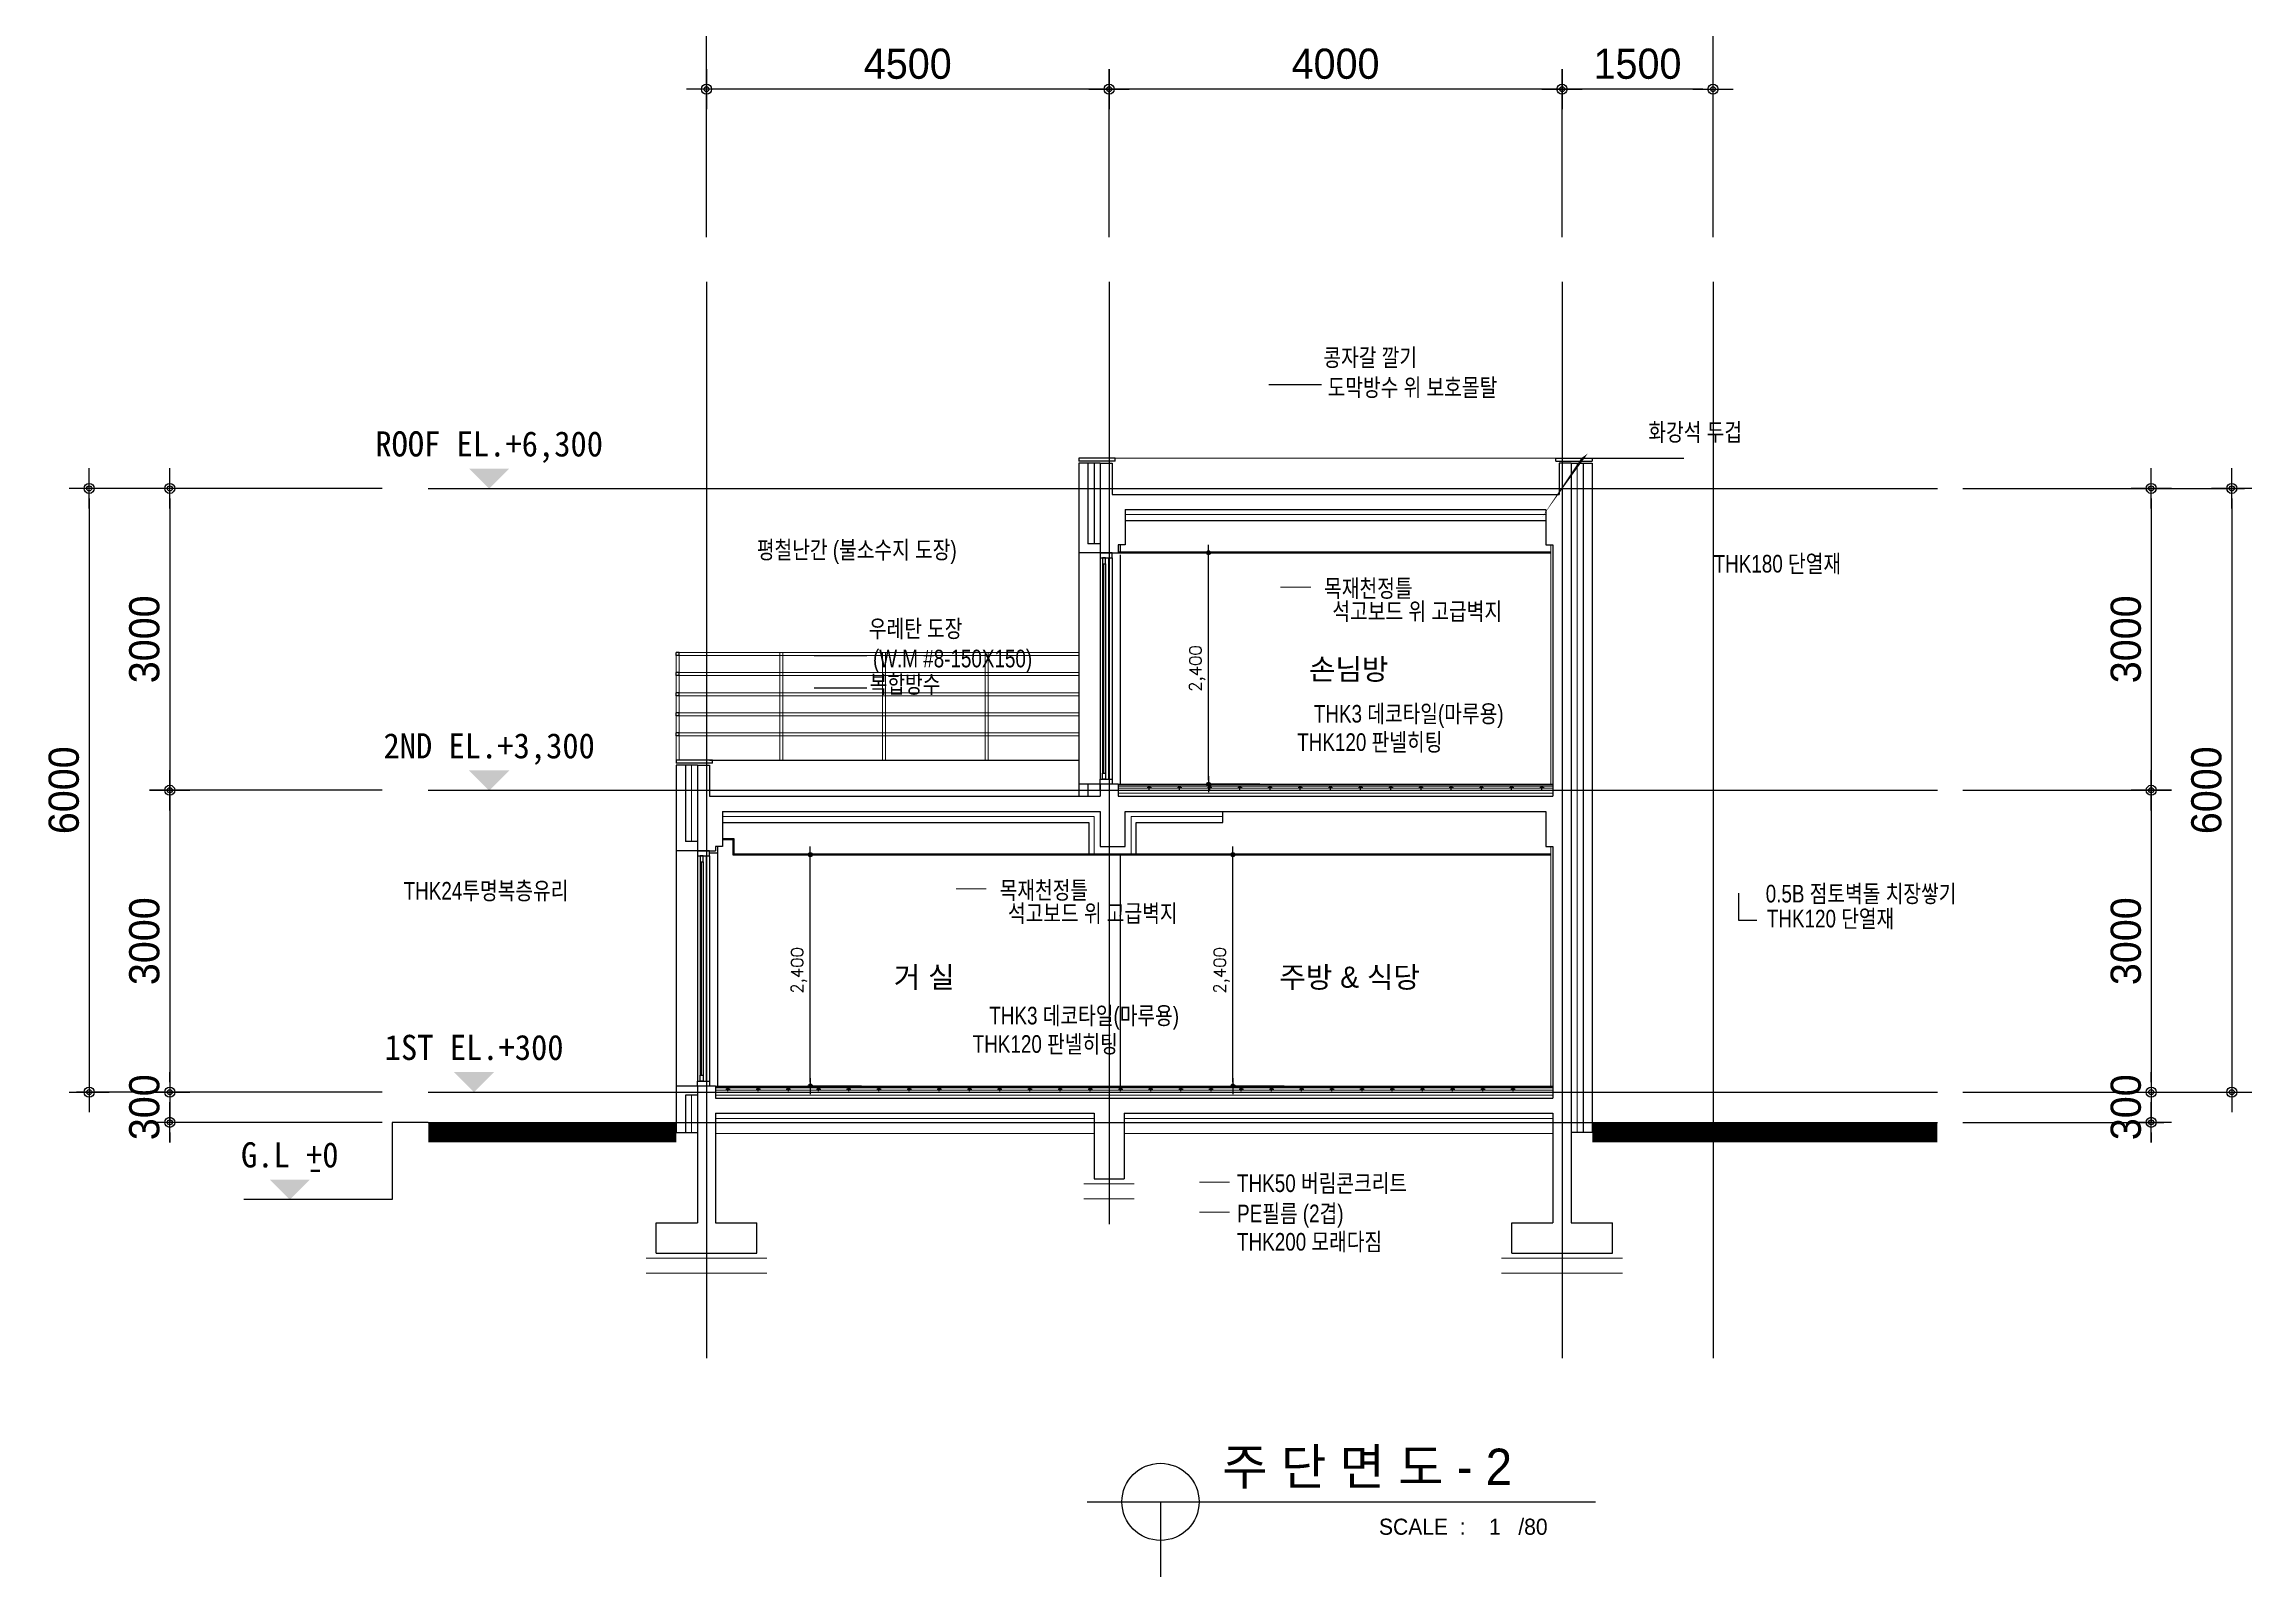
# Model space of a CAD drawing. Header units: millimetres. Extents: x 2237537 to 2823092, y 532110 to 734861.
# Drawn here: x 2398567 to 2420501, y 641881 to 657112 of the extents above; entities that cross this region are included whole.
import ezdxf
from ezdxf.enums import TextEntityAlignment as Align
from ezdxf.lldxf.tags import DXFTag

# ---------------------------------------------------------------- set-up
doc = ezdxf.new("R2010")
doc.units = ezdxf.units.MM
doc.header["$LTSCALE"] = 300
doc.header["$MEASUREMENT"] = 0
doc.layers.get('0').update_dxf_attribs({"lineweight": 0})
for name, color, linetype in [('2', 2, 'Continuous'), ('5HAT', 5, 'Continuous'), ('6', 6, 'Continuous'), ("A'_6ELE", 6, 'Continuous'), ("A'_CWAL", 2, 'Continuous'), ('A-SHT', 9, 'Continuous'), ('BOX-T2', 4, 'Continuous'), ('CEN', 1, 'CEN'), ('DIM', 7, 'Continuous'), ('FORM', 4, 'Continuous'), ('MGT', 6, 'Continuous'), ('RXANNOT', 6, 'Continuous'), ('RXSBTXT', 6, 'Continuous'), ('RXSYMBOL', 7, 'Continuous'), ('win', 4, 'Continuous')]:
    doc.layers.add(name, color=color, linetype=linetype)
for name, color, linetype, lineweight in [('DOOR', 6, 'Continuous', 9), ('hat2', 7, 'Continuous', 0), ('마감', 154, 'Continuous', 9), ('타이틀글자', 7, 'Continuous', 13)]:
    doc.layers.add(name, color=color, linetype=linetype, lineweight=lineweight)
doc.styles.add('box4', font='GulimChe.ttf')
doc.styles.add('HGTXT', font='romans.shx', dxfattribs={"bigfont": 'whgtxt.shx'})
doc.styles.get("Standard").update_dxf_attribs({"font": 'Expo M.ttf'})
doc.styles.add('굴림체', font='GulimChe.ttf')
doc.styles.add('울릉도', font='Expo M.ttf')
doc.styles.add('휴먼세엑스포', font='Dotum.ttf')
tags = doc.linetypes.add('BATTING', pattern='A,0.0001,-0.1,[134,ltypeshp.shx,S=0.1,R=0,X=-0.1,Y=0],-0.2,[134,ltypeshp.shx,S=0.1,R=180,X=0.1,Y=0],-0.1', length=0.4001).pattern_tags.tags
tags[22:23] = [DXFTag(74, 4), DXFTag(75, 0), DXFTag(340, '0'), DXFTag(46, 1.0), DXFTag(50, 0.0), DXFTag(44, 0.0), DXFTag(45, 0.0)]
tags[4:5] = [DXFTag(74, 4), DXFTag(75, 0), DXFTag(340, '0'), DXFTag(46, 1.0), DXFTag(50, 0.0), DXFTag(44, 0.0), DXFTag(45, 0.0)]
tags = doc.linetypes.add('CEN', pattern=[62, 60, -1, 0, -1]).pattern_tags.tags
tags[10:11] = [DXFTag(74, 4), DXFTag(75, 0), DXFTag(340, '0'), DXFTag(46, 1.0), DXFTag(50, 0.0), DXFTag(44, 0.0), DXFTag(45, 0.0)]
tags[8:9] = [DXFTag(74, 4), DXFTag(75, 0), DXFTag(340, '0'), DXFTag(46, 1.0), DXFTag(50, 0.0), DXFTag(44, 0.0), DXFTag(45, 0.0)]
tags[6:7] = [DXFTag(74, 4), DXFTag(75, 0), DXFTag(340, '0'), DXFTag(46, 1.0), DXFTag(50, 0.0), DXFTag(44, 0.0), DXFTag(45, 0.0)]
tags[4:5] = [DXFTag(74, 4), DXFTag(75, 0), DXFTag(340, '0'), DXFTag(46, 1.0), DXFTag(50, 0.0), DXFTag(44, 0.0), DXFTag(45, 0.0)]
tags = doc.linetypes.add('HIDDEN2', pattern=[4.7625, 3.175, -1.5875]).pattern_tags.tags
tags[6:7] = [DXFTag(74, 4), DXFTag(75, 0), DXFTag(340, '0'), DXFTag(46, 1.0), DXFTag(50, 0.0), DXFTag(44, 0.0), DXFTag(45, 0.0)]
tags[4:5] = [DXFTag(74, 4), DXFTag(75, 0), DXFTag(340, '0'), DXFTag(46, 1.0), DXFTag(50, 0.0), DXFTag(44, 0.0), DXFTag(45, 0.0)]
doc.dimstyles.new('archidata', dxfattribs={"dimscale": 50, "dimtxt": 3, "dimasz": 1, "dimexe": 2, "dimexo": 5, "dimgap": 1, "dimtad": 1, "dimdec": 0, "dimdsep": 46, "dimlunit": 6, "dimtxsty": 'HGTXT', "dimblk": 'DOT', "dimcen": 0, "dimclrd": 1, "dimclre": 1, "dimadec": 0, "dimazin": 0, "dimtfac": 1, "dimtdec": 0, "dimtix": 1, "dimtofl": 0, "dimtmove": 2, "dimatfit": 3, "dimldrblk": 'DOT', "dimfxl": 1, "dimtolj": 1, "dimtzin": 0, "dimarcsym": 0})
doc.dimstyles.new('CPDIM1', dxfattribs={"dimtxt": 3, "dimasz": 1, "dimexe": 1.25, "dimexo": 1, "dimgap": 1, "dimtad": 1, "dimdec": 0, "dimzin": 1, "dimdsep": 46, "dimtxsty": '휴먼세엑스포', "dimblk1": 'Z_DOT', "dimblk2": 'Z_DOT', "dimsah": 1, "dimcen": 2.5, "dimadec": 0, "dimazin": 0, "dimtfac": 1, "dimtdec": 0, "dimtix": 1, "dimtmove": 2, "dimatfit": 3, "dimldrblk": 'Z_DOT', "dimfxl": 1, "dimtolj": 1, "dimtzin": 1, "dimarcsym": 0})

msp = doc.modelspace()

# ---------------------------------------------------------------- texts
at = {"layer": '2', "style": '휴먼세엑스포'}
for s, height, p in [('주 단 면 도 - 2', 360, (2410270.7, 642975.4)), ('SCALE  :    1   /80', 160, (2411828.3, 642379.4))]:
    msp.add_text(s, height=height, dxfattribs=at).set_placement(p, align=Align.MIDDLE_LEFT)
at = {"layer": 'RXANNOT', "color": 7, "width": 0.8}
for s, p in [('콩자갈 깔기', (2411276.4, 653911.3)), ('도막방수 위 보호몰탈', (2411317.9, 653613.4)), ('화강석 두겁', (2414505, 653169)), ('평철난간 (불소수지 도장)', (2405647.5, 651999.8)), ('THK180 단열재', (2415153.5, 651861.8)), ('목재천정틀', (2411283.6, 651617.4)), ('석고보드 위 고급벽지', (2411366, 651388.3)), ('우레탄 도장', (2406759.7, 651217.3)), ('(W.M #8-150X150)', (2406801.1, 650919.4)), ('복합방수', (2406768.6, 650663.8)), ('THK3 데코타일(마루용)', (2411181.2, 650371)), ('THK120 판넬히팅', (2411016.2, 650088.9)), ('THK24투명복층유리', (2402138, 648611.7)), ('목재천정틀', (2408059.6, 648617.4)), ('0.5B 점토벽돌 치장쌓기', (2415670.8, 648583)), ('석고보드 위 고급벽지', (2408142, 648388.3)), ('THK120 단열재', (2415681.9, 648334.9)), ('THK3 데코타일(마루용)', (2407957.2, 647371)), ('THK120 판넬히팅', (2407792.2, 647088.9)), ('THK50 버림콘크리트', (2410418.5, 645705.5)), ('PE필름 (2겹)', (2410418.5, 645405.1)), ('THK200 모래다짐', (2410418.5, 645123.6))]:
    msp.add_text(s, height=175, dxfattribs=at).set_placement(p)
at = {"layer": 'RXSBTXT', "style": '굴림체'}
for s, p in [('ROOF EL.+6,300', (2402987.9, 653015, 0)), ('2ND EL.+3,300', (2402987.9, 650015, 0)), ('1ST EL.+300', (2402838.6, 647017.7, 0)), ('G.L +0', (2401006.9, 645949.8, 0)), ('-', (2401260.9, 645820.8, 0))]:
    msp.add_text(s, height=250, dxfattribs=at).set_placement(p, align=Align.CENTER)
at = {"layer": '타이틀글자', "style": '울릉도'}
for s, p in [('손님방', (2411132.1, 650795.8)), ('거 실', (2407007.1, 647735.8)), ('주방 & 식당', (2410838.1, 647735.8))]:
    msp.add_text(s, height=210, dxfattribs=at).set_placement(p)

# ---------------------------------------------------------------- blocks, each defined once
blk = doc.blocks.new('Z_DOT')
at = {"layer": 'DIM', "color": 7}
for p, q in [((-2, 0), (2, 0)), ((0, -2), (0, 2))]:
    blk.add_line(p, q, dxfattribs=at)
for radius in [0.5, 0.25]:
    blk.add_circle((0, 0), radius, dxfattribs=at)
blk = doc.blocks.new('*D119')
at = {"layer": 'DEFPOINTS', "color": 0}
for p in [(2406178, 649058), (2406807, 649058), (2406807, 646758)]:
    blk.add_point(p, dxfattribs=at)
at = {"layer": 'DIM', "color": 1, "lineweight": -2}
for p, q in [((2406687, 649058), (2406178, 649058)), ((2406178, 646798), (2406178, 649018)), ((2406687, 646758), (2406178, 646758))]:
    blk.add_line(p, q, dxfattribs=at)
at = {"layer": 'DIM', "color": 1, "lineweight": -2, "xscale": 40, "yscale": 40, "zscale": 40}
for p, rotation in [((2406178, 649058), 90), ((2406178, 646758), 270)]:
    blk.add_blockref('Z_DOT', p, dxfattribs=dict(at, rotation=rotation))
at = {"layer": 'DIM', "insert": (2406066, 647908), "char_height": 120, "attachment_point": 5, "rotation": 90, "style": 'HGTXT'}
blk.add_mtext('\\A1;2,400', dxfattribs=at)
blk = doc.blocks.new('_Dot')
at = {"color": 0, "linetype": 'ByBlock', "lineweight": -2}
blk.add_line((-0.5, 0), (-1, 0), dxfattribs=at)
at = {"color": 0, "linetype": 'ByBlock', "const_width": 0.5}
blk.add_lwpolyline([(-0.25, 0, 1), (0.25, 0, 1)], format="xyb", close=True, dxfattribs=at)
blk = doc.blocks.new('*D120')
at = {"layer": 'DEFPOINTS', "color": 0}
for p in [(2402024, 652698), (2399814, 649698), (2402024, 649698)]:
    blk.add_point(p, dxfattribs=at)
at = {"layer": 'DIM', "color": 0, "lineweight": -2}
for p, q in [((2401924, 652698), (2399689, 652698)), ((2399814, 652598), (2399814, 649798)), ((2401924, 649698), (2399689, 649698))]:
    blk.add_line(p, q, dxfattribs=at)
at = {"layer": 'DIM', "color": 0, "lineweight": -2, "xscale": 100, "yscale": 100, "zscale": 100}
for p, rotation in [((2399814, 652698), 90), ((2399814, 649698), 270)]:
    blk.add_blockref('Z_DOT', p, dxfattribs=dict(at, rotation=rotation))
at = {"layer": 'DIM', "color": 0, "insert": (2399563, 651198), "char_height": 300, "attachment_point": 5, "rotation": 90, "style": '휴먼세엑스포'}
blk.add_mtext('\\A1;3000', dxfattribs=at)
blk = doc.blocks.new('*D121')
at = {"layer": 'DEFPOINTS', "color": 0}
for p in [(2402024, 652698), (2399014, 646698), (2402024, 646698)]:
    blk.add_point(p, dxfattribs=at)
at = {"layer": 'DIM', "color": 0, "lineweight": -2}
for p, q in [((2401924, 652698), (2398889, 652698)), ((2399014, 652598), (2399014, 646798)), ((2401924, 646698), (2398889, 646698))]:
    blk.add_line(p, q, dxfattribs=at)
at = {"layer": 'DIM', "color": 0, "lineweight": -2, "xscale": 100, "yscale": 100, "zscale": 100}
for p, rotation in [((2399014, 652698), 90), ((2399014, 646698), 270)]:
    blk.add_blockref('Z_DOT', p, dxfattribs=dict(at, rotation=rotation))
at = {"layer": 'DIM', "color": 0, "insert": (2398763, 649698), "char_height": 300, "attachment_point": 5, "rotation": 90, "style": '휴먼세엑스포'}
blk.add_mtext('\\A1;6000', dxfattribs=at)
blk = doc.blocks.new('*D122')
at = {"layer": 'DEFPOINTS', "color": 0}
for p in [(2402024, 649698), (2399814, 646698), (2402024, 646698)]:
    blk.add_point(p, dxfattribs=at)
at = {"layer": 'DIM', "color": 0, "lineweight": -2}
for p, q in [((2401924, 649698), (2399689, 649698)), ((2399814, 649598), (2399814, 646798)), ((2401924, 646698), (2399689, 646698))]:
    blk.add_line(p, q, dxfattribs=at)
at = {"layer": 'DIM', "color": 0, "lineweight": -2, "xscale": 100, "yscale": 100, "zscale": 100}
for p, rotation in [((2399814, 649698), 90), ((2399814, 646698), 270)]:
    blk.add_blockref('Z_DOT', p, dxfattribs=dict(at, rotation=rotation))
at = {"layer": 'DIM', "color": 0, "insert": (2399563, 648198), "char_height": 300, "attachment_point": 5, "rotation": 90, "style": '휴먼세엑스포'}
blk.add_mtext('\\A1;3000', dxfattribs=at)
blk = doc.blocks.new('*D123')
at = {"layer": 'DEFPOINTS', "color": 0}
for p in [(2402024, 646698), (2399814, 646398), (2402024, 646398)]:
    blk.add_point(p, dxfattribs=at)
at = {"layer": 'DIM', "color": 0, "lineweight": -2}
for p, q in [((2399814, 646798), (2399814, 646898)), ((2401924, 646698), (2399689, 646698)), ((2399814, 646698), (2399814, 646398)), ((2401924, 646398), (2399689, 646398)), ((2399814, 646298), (2399814, 646198))]:
    blk.add_line(p, q, dxfattribs=at)
at = {"layer": 'DIM', "color": 0, "lineweight": -2, "xscale": 100, "yscale": 100, "zscale": 100}
for p, rotation in [((2399814, 646698), 270), ((2399814, 646398), 90)]:
    blk.add_blockref('Z_DOT', p, dxfattribs=dict(at, rotation=rotation))
at = {"layer": 'DIM', "color": 0, "insert": (2399563, 646548), "char_height": 300, "attachment_point": 5, "rotation": 90, "style": '휴먼세엑스포'}
blk.add_mtext('\\A1;300', dxfattribs=at)
blk = doc.blocks.new('*D125')
at = {"layer": 'DEFPOINTS', "color": 0}
for p in [(2409147, 656665), (2409147, 655094), (2413647, 655094)]:
    blk.add_point(p, dxfattribs=at)
at = {"layer": 'DIM', "color": 0, "lineweight": -2}
for p, q in [((2409147, 655194), (2409147, 656790)), ((2413647, 655194), (2413647, 656790)), ((2413547, 656665), (2409247, 656665))]:
    blk.add_line(p, q, dxfattribs=at)
at = {"layer": 'DIM', "color": 0, "lineweight": -2, "xscale": 100, "yscale": 100, "zscale": 100, "rotation": 180}
blk.add_blockref('Z_DOT', (2409147, 656665), dxfattribs=at)
at = {"layer": 'DIM', "color": 0, "lineweight": -2, "xscale": 100, "yscale": 100, "zscale": 100}
blk.add_blockref('Z_DOT', (2413647, 656665), dxfattribs=at)
at = {"layer": 'DIM', "color": 0, "insert": (2411397, 656916), "char_height": 300, "attachment_point": 5, "style": '휴먼세엑스포'}
blk.add_mtext('\\A1;4000', dxfattribs=at)
blk = doc.blocks.new('*D126')
at = {"layer": 'DEFPOINTS', "color": 0}
for p in [(2405147, 656665), (2405147, 655094), (2409147, 655094)]:
    blk.add_point(p, dxfattribs=at)
at = {"layer": 'DIM', "color": 0, "lineweight": -2}
for p, q in [((2405147, 655194), (2405147, 656790)), ((2409147, 655194), (2409147, 656790)), ((2409047, 656665), (2405247, 656665))]:
    blk.add_line(p, q, dxfattribs=at)
at = {"layer": 'DIM', "color": 0, "lineweight": -2, "xscale": 100, "yscale": 100, "zscale": 100, "rotation": 180}
blk.add_blockref('Z_DOT', (2405147, 656665), dxfattribs=at)
at = {"layer": 'DIM', "color": 0, "lineweight": -2, "xscale": 100, "yscale": 100, "zscale": 100}
blk.add_blockref('Z_DOT', (2409147, 656665), dxfattribs=at)
at = {"layer": 'DIM', "color": 0, "insert": (2407147, 656916), "char_height": 300, "attachment_point": 5, "style": '휴먼세엑스포'}
blk.add_mtext('\\A1;4500', dxfattribs=at)
blk = doc.blocks.new('*D127')
at = {"layer": 'DEFPOINTS', "color": 0}
for p in [(2413647, 656665), (2413647, 655094), (2415147, 655094)]:
    blk.add_point(p, dxfattribs=at)
at = {"layer": 'DIM', "color": 0, "lineweight": -2}
for p, q in [((2413647, 655194), (2413647, 656790)), ((2415147, 655194), (2415147, 656790)), ((2415047, 656665), (2413747, 656665))]:
    blk.add_line(p, q, dxfattribs=at)
at = {"layer": 'DIM', "color": 0, "lineweight": -2, "xscale": 100, "yscale": 100, "zscale": 100, "rotation": 180}
blk.add_blockref('Z_DOT', (2413647, 656665), dxfattribs=at)
at = {"layer": 'DIM', "color": 0, "lineweight": -2, "xscale": 100, "yscale": 100, "zscale": 100}
blk.add_blockref('Z_DOT', (2415147, 656665), dxfattribs=at)
at = {"layer": 'DIM', "color": 0, "insert": (2414397, 656916), "char_height": 300, "attachment_point": 5, "style": '휴먼세엑스포'}
blk.add_mtext('\\A1;1500', dxfattribs=at)
blk = doc.blocks.new('*D128')
at = {"layer": 'DEFPOINTS', "color": 0}
for p in [(2417530, 652698), (2417530, 649698), (2419501, 649698)]:
    blk.add_point(p, dxfattribs=at)
at = {"layer": 'DIM', "color": 0, "lineweight": -2}
for p, q in [((2417630, 652698), (2419626, 652698)), ((2419501, 652598), (2419501, 649798)), ((2417630, 649698), (2419626, 649698))]:
    blk.add_line(p, q, dxfattribs=at)
at = {"layer": 'DIM', "color": 0, "lineweight": -2, "xscale": 100, "yscale": 100, "zscale": 100}
for p, rotation in [((2419501, 652698), 90), ((2419501, 649698), 270)]:
    blk.add_blockref('Z_DOT', p, dxfattribs=dict(at, rotation=rotation))
at = {"layer": 'DIM', "color": 0, "insert": (2419250, 651198), "char_height": 300, "attachment_point": 5, "rotation": 90, "style": '휴먼세엑스포'}
blk.add_mtext('\\A1;3000', dxfattribs=at)
blk = doc.blocks.new('*D129')
at = {"layer": 'DEFPOINTS', "color": 0}
for p in [(2417530, 652698), (2417530, 646698), (2420301, 646698)]:
    blk.add_point(p, dxfattribs=at)
at = {"layer": 'DIM', "color": 0, "lineweight": -2}
for p, q in [((2417630, 652698), (2420426, 652698)), ((2420301, 652598), (2420301, 646798)), ((2417630, 646698), (2420426, 646698))]:
    blk.add_line(p, q, dxfattribs=at)
at = {"layer": 'DIM', "color": 0, "lineweight": -2, "xscale": 100, "yscale": 100, "zscale": 100}
for p, rotation in [((2420301, 652698), 90), ((2420301, 646698), 270)]:
    blk.add_blockref('Z_DOT', p, dxfattribs=dict(at, rotation=rotation))
at = {"layer": 'DIM', "color": 0, "insert": (2420050, 649698), "char_height": 300, "attachment_point": 5, "rotation": 90, "style": '휴먼세엑스포'}
blk.add_mtext('\\A1;6000', dxfattribs=at)
blk = doc.blocks.new('*D130')
at = {"layer": 'DEFPOINTS', "color": 0}
for p in [(2417530, 649698), (2417530, 646698), (2419501, 646698)]:
    blk.add_point(p, dxfattribs=at)
at = {"layer": 'DIM', "color": 0, "lineweight": -2}
for p, q in [((2417630, 649698), (2419626, 649698)), ((2419501, 649598), (2419501, 646798)), ((2417630, 646698), (2419626, 646698))]:
    blk.add_line(p, q, dxfattribs=at)
at = {"layer": 'DIM', "color": 0, "lineweight": -2, "xscale": 100, "yscale": 100, "zscale": 100}
for p, rotation in [((2419501, 649698), 90), ((2419501, 646698), 270)]:
    blk.add_blockref('Z_DOT', p, dxfattribs=dict(at, rotation=rotation))
at = {"layer": 'DIM', "color": 0, "insert": (2419250, 648198), "char_height": 300, "attachment_point": 5, "rotation": 90, "style": '휴먼세엑스포'}
blk.add_mtext('\\A1;3000', dxfattribs=at)
blk = doc.blocks.new('*D131')
at = {"layer": 'DEFPOINTS', "color": 0}
for p in [(2417530, 646698), (2417530, 646398), (2419501, 646398)]:
    blk.add_point(p, dxfattribs=at)
at = {"layer": 'DIM', "color": 0, "lineweight": -2}
for p, q in [((2419501, 646798), (2419501, 646898)), ((2417630, 646698), (2419626, 646698)), ((2419501, 646698), (2419501, 646398)), ((2417630, 646398), (2419626, 646398)), ((2419501, 646298), (2419501, 646198))]:
    blk.add_line(p, q, dxfattribs=at)
at = {"layer": 'DIM', "color": 0, "lineweight": -2, "xscale": 100, "yscale": 100, "zscale": 100}
for p, rotation in [((2419501, 646698), 270), ((2419501, 646398), 90)]:
    blk.add_blockref('Z_DOT', p, dxfattribs=dict(at, rotation=rotation))
at = {"layer": 'DIM', "color": 0, "insert": (2419250, 646548), "char_height": 300, "attachment_point": 5, "rotation": 90, "style": '휴먼세엑스포'}
blk.add_mtext('\\A1;300', dxfattribs=at)
blk = doc.blocks.new('*D132')
at = {"layer": 'DEFPOINTS', "color": 0}
for p in [(2410377, 649058), (2411006, 649058), (2411006, 646758)]:
    blk.add_point(p, dxfattribs=at)
at = {"layer": 'DIM', "color": 1, "lineweight": -2}
for p, q in [((2410886, 649058), (2410377, 649058)), ((2410377, 646798), (2410377, 649018)), ((2410886, 646758), (2410377, 646758))]:
    blk.add_line(p, q, dxfattribs=at)
at = {"layer": 'DIM', "color": 1, "lineweight": -2, "xscale": 40, "yscale": 40, "zscale": 40}
for p, rotation in [((2410377, 649058), 90), ((2410377, 646758), 270)]:
    blk.add_blockref('Z_DOT', p, dxfattribs=dict(at, rotation=rotation))
at = {"layer": 'DIM', "insert": (2410265, 647908), "char_height": 120, "attachment_point": 5, "rotation": 90, "style": 'HGTXT'}
blk.add_mtext('\\A1;2,400', dxfattribs=at)
blk = doc.blocks.new('*D133')
at = {"layer": 'DEFPOINTS', "color": 0}
for p in [(2410135, 652058), (2410764, 652058), (2410764, 649758)]:
    blk.add_point(p, dxfattribs=at)
at = {"layer": 'DIM', "color": 1, "lineweight": -2}
for p, q in [((2410644, 652058), (2410135, 652058)), ((2410135, 649798), (2410135, 652018)), ((2410644, 649758), (2410135, 649758))]:
    blk.add_line(p, q, dxfattribs=at)
at = {"layer": 'DIM', "color": 1, "lineweight": -2, "xscale": 40, "yscale": 40, "zscale": 40}
for p, rotation in [((2410135, 652058), 90), ((2410135, 649758), 270)]:
    blk.add_blockref('Z_DOT', p, dxfattribs=dict(at, rotation=rotation))
at = {"layer": 'DIM', "insert": (2410023, 650908), "char_height": 120, "attachment_point": 5, "rotation": 90, "style": 'HGTXT'}
blk.add_mtext('\\A1;2,400', dxfattribs=at)
blk = doc.blocks.new('*D124')
at = {"layer": 'DEFPOINTS', "color": 0}
for p in [(2405147, 657465), (2405147, 655094), (2415147, 655094)]:
    blk.add_point(p, dxfattribs=at)
at = {"layer": 'DIM', "color": 0, "lineweight": -2}
for p, q in [((2405147, 655194), (2405147, 657590)), ((2415147, 655194), (2415147, 657590)), ((2415047, 657465), (2405247, 657465))]:
    blk.add_line(p, q, dxfattribs=at)
at = {"layer": 'DIM', "color": 0, "lineweight": -2, "xscale": 100, "yscale": 100, "zscale": 100, "rotation": 180}
blk.add_blockref('Z_DOT', (2405147, 657465), dxfattribs=at)
at = {"layer": 'DIM', "color": 0, "lineweight": -2, "xscale": 100, "yscale": 100, "zscale": 100}
blk.add_blockref('Z_DOT', (2415147, 657465), dxfattribs=at)
at = {"layer": 'DIM', "color": 0, "insert": (2410147, 657716), "char_height": 300, "attachment_point": 5, "style": '휴먼세엑스포'}
blk.add_mtext('\\A1;10000', dxfattribs=at)
blk = doc.blocks.new('FORM')
for p, q in [((156736, 34982), (156736, 34282)), ((157563, 34982), (157563, 34282)), ((157883, 34982), (157883, 34282)), ((157563, 34632), (159038, 34632)), ((155038, 34282), (159038, 34282)), ((156736, 33582), (156736, 30482)), ((155038, 32582), (159038, 32582)), ((155038, 31882), (159038, 31882)), ((155038, 31182), (159038, 31182))]:
    blk.add_line(p, q)
for points in [[(156063, 42115), (156063, 41140)], [(155561, 41874), (155320, 41473), (155801, 41473), (155561, 41874)], [(156063, 41627), (159038, 41627)], [(157039, 41627), (157039, 41140)], [(158014, 41627), (158014, 41140)], [(155038, 41140), (159038, 41140)], [(155038, 41140), (159038, 41140)], [(156063, 41286), (159038, 41286)], [(156063, 41140), (156063, 40164)], [(155561, 40899), (155320, 40497), (155801, 40497), (155561, 40899)], [(156063, 40652), (159038, 40652)], [(157039, 40652), (157039, 40164)], [(158014, 40652), (158014, 40164)], [(156063, 40311), (159038, 40311)], [(155038, 40164), (159038, 40164)], [(155038, 40164), (159038, 40164)], [(156063, 40164), (156063, 39189)], [(155561, 39924), (155320, 39522), (155801, 39522), (155561, 39924)], [(156063, 39677), (159038, 39677)], [(157039, 39677), (157039, 39189)], [(158014, 39677), (158014, 39189)], [(156063, 39335), (159038, 39335)], [(155038, 39189), (159038, 39189)], [(155038, 39189), (159038, 39189)], [(155561, 38948), (155320, 38547), (155801, 38547), (155561, 38948)], [(156063, 39189), (156063, 38214)], [(156063, 38702), (159038, 38702)], [(157039, 38702), (157039, 38214)], [(158014, 38702), (158014, 38214)], [(155038, 38214), (159038, 38214)], [(155038, 38214), (159038, 38214)], [(156063, 38360), (159038, 38360)], [(156063, 38214), (156063, 37239)], [(155561, 37973), (155320, 37571), (155801, 37571), (155561, 37973)], [(156063, 37726), (159038, 37726)], [(157039, 37726), (157039, 37239)], [(158014, 37726), (158014, 37239)], [(156063, 37385), (159038, 37385)], [(155038, 37239), (159038, 37239)], [(155038, 37239), (159038, 37239)], [(156063, 37239), (156063, 36213)], [(155561, 36998), (155320, 36596), (155801, 36596), (155561, 36998)], [(156063, 36751), (159038, 36751)], [(157039, 36751), (157039, 36213)], [(158014, 36751), (158014, 36213)], [(156063, 36410), (159038, 36410)], [(155038, 29140), (159038, 29140)]]:
    blk.add_lwpolyline(points)
at = {"layer": 'A-SHT'}
blk.add_lwpolyline([(157038, 42115), (159038, 42115)], dxfattribs=at)
at = {"layer": 'FORM', "flags": 128}
blk.add_lwpolyline([(162564, 26543), (159542, 26543), (159542, 23521), (162564, 23521), (162564, 58478), (159542, 58478), (159542, 55456), (162564, 55456), (162564, 58478), (115719, 58478), (115719, 55456), (118742, 55456), (118742, 58478), (115719, 58478), (115719, 23521), (118742, 23521), (118742, 26543), (115719, 26543), (115719, 23521), (162564, 23521)], dxfattribs=at)
at = {"layer": 'FORM', "const_width": 37.8}
blk.add_lwpolyline([(120245, 27347), (120245, 54452), (159038, 54452), (159038, 27347)], close=True, dxfattribs=at)
at = {"layer": 'FORM'}
for points, const_width in [([(159038, 50952), (155038, 50952)], 37.5), ([(159038, 48952), (155038, 48952)], 37.5), ([(155038, 42115), (159038, 42115)], 37.5), ([(155038, 36213), (159038, 36213)], 37.5), ([(155038, 34982), (159038, 34982)], 37.5), ([(155038, 33582), (159038, 33582)], 37.1), ([(155038, 30482), (159038, 30482)], 37.1), ([(155038, 28225), (159038, 28225)], 37.5)]:
    blk.add_lwpolyline(points, dxfattribs=dict(at, const_width=const_width))
at = {"layer": 'BOX-T2', "style": 'box4'}
for s, height, p in [('PROJECT TITLE.', 146.29, (155914, 50649)), ('NOTE.', 146.3, (155454, 48625))]:
    blk.add_text(s, height=height, dxfattribs=at).set_placement(p, align=Align.CENTER)
for s, height, p in [('수정내용', 110.6, (156172, 41937)), ('수정번호', 110.6, (155301, 41303)), ('설계', 110.6, (156098, 41472)), ('검토', 110.6, (157097, 41464)), ('승인', 110.6, (158054, 41468)), ('20   .   .   .', 82.9, (156163, 41171)), ('20   .   .   .', 82.9, (157138, 41171)), ('20   .   .   .', 82.9, (158114, 41171)), ('수정내용', 110.6, (156172, 40962)), ('설계', 110.6, (156098, 40496)), ('검토', 110.6, (157097, 40488)), ('승인', 110.6, (158054, 40493)), ('수정번호', 110.6, (155301, 40328)), ('20   .   .   .', 82.9, (156163, 40195)), ('수정내용', 110.6, (156172, 39986)), ('20   .   .   .', 82.9, (157138, 40195)), ('20   .   .   .', 82.9, (158114, 40195)), ('설계', 110.6, (156098, 39521)), ('검토', 110.6, (157097, 39513)), ('승인', 110.6, (158054, 39518)), ('수정번호', 110.6, (155301, 39353)), ('20   .   .   .', 82.9, (156163, 39220)), ('20   .   .   .', 82.9, (157138, 39220)), ('20   .   .   .', 82.9, (158114, 39220)), ('수정내용', 110.6, (156172, 39011)), ('설계', 110.6, (156098, 38546)), ('검토', 110.6, (157097, 38538)), ('승인', 110.6, (158054, 38542)), ('수정번호', 110.6, (155301, 38377)), ('20   .   .   .', 82.9, (156163, 38245)), ('수정내용', 110.6, (156172, 38036)), ('20   .   .   .', 82.9, (157138, 38245)), ('20   .   .   .', 82.9, (158114, 38245)), ('설계', 110.6, (156098, 37571)), ('검토', 110.6, (157097, 37563)), ('승인', 110.6, (158054, 37567)), ('수정번호', 110.6, (155301, 37402)), ('20   .   .   .', 82.9, (156163, 37270)), ('20   .   .   .', 82.9, (157138, 37270)), ('20   .   .   .', 82.9, (158114, 37270)), ('수정내용', 110.6, (156172, 37061)), ('수정번호', 110.6, (155301, 36427)), ('설계', 110.6, (156098, 36595)), ('검토', 110.6, (157097, 36587)), ('승인', 110.6, (158054, 36592)), ('20   .   .   .', 82.9, (156163, 36294)), ('20   .   .   .', 82.9, (157138, 36294)), ('20   .   .   .', 82.9, (158114, 36294)), ('DRAWING TITLE', 110.59, (155127, 35989)), ('(도면명)', 110.6, (155127, 35843)), ('DATE', 110.6, (155199, 34781)), ('SCALE', 110.6, (156759, 34781)), ('A1', 110.6, (157637, 34746)), ('A3', 110.6, (157637, 34402)), ('FILE NAME', 110.6, (155199, 34081)), ('APPROVED BY', 110.59, (155199, 33260)), ('(승인)', 110.6, (155199, 33060)), ('SUBMITTED BY', 110.59, (155199, 32291)), ('(심사)', 110.6, (155199, 32091)), ('CHECKED BY', 110.6, (155199, 31591)), ('(검토)', 110.6, (155199, 31391)), ('DRAWN BY', 110.6, (155199, 30891)), ('(작성)', 110.6, (155199, 30691)), ('도면번호', 138.3, (155310, 28000))]:
    blk.add_text(s, height=height, dxfattribs=at).set_placement(p)

# ---------------------------------------------------------------- dimensions: what is measured, and where the dimension line sits
at = {"layer": 'DIM'}
for base, p2, picture, middle in [((2405147.1, 657465.4), (2405147.1, 655094.5), '*D124', (2410147.1, 657715.6)), ((2413647.1, 656665.4), (2413647.1, 655094.5), '*D127', (2414397.1, 656915.6))]:
    dim = msp.add_linear_dim(base=base, p1=(2415147.1, 655094.5), p2=p2, dimstyle='CPDIM1', override={"dimscale": 100}, dxfattribs=at)
    dim.commit()
    dim.dimension.update_dxf_attribs({"geometry": picture, "text_midpoint": middle})
for base, p1, p2, text, picture, middle in [((2405147.1, 656665.4), (2409147.1, 655094.5), (2405147.1, 655094.5), '4500', '*D126', (2407147.1, 656915.6)), ((2409147.1, 656665.4), (2413647.1, 655094.5), (2409147.1, 655094.5), '4000', '*D125', (2411397.1, 656915.6))]:
    dim = msp.add_linear_dim(base=base, p1=p1, p2=p2, text=text, dimstyle='CPDIM1', override={"dimscale": 100}, dxfattribs=at)
    dim.commit()
    dim.dimension.update_dxf_attribs({"geometry": picture, "text_midpoint": middle})
for base, p1, p2, picture, middle in [((2399013.6, 646697.7), (2402023.6, 652697.7), (2402023.6, 646697.7), '*D121', (2398763.4, 649697.7)), ((2399813.6, 649697.7), (2402023.6, 652697.7), (2402023.6, 649697.7), '*D120', (2399563.4, 651197.7)), ((2419500.5, 649697.7), (2417530.5, 652697.7), (2417530.5, 649697.7), '*D128', (2419250.3, 651197.7)), ((2420300.5, 646697.7), (2417530.5, 652697.7), (2417530.5, 646697.7), '*D129', (2420050.3, 649697.7)), ((2399813.6, 646697.7), (2402023.6, 649697.7), (2402023.6, 646697.7), '*D122', (2399563.4, 648197.7)), ((2419500.5, 646697.7), (2417530.5, 649697.7), (2417530.5, 646697.7), '*D130', (2419250.3, 648197.7)), ((2399813.6, 646397.7), (2402023.6, 646697.7), (2402023.6, 646397.7), '*D123', (2399563.4, 646547.7)), ((2419500.5, 646397.7), (2417530.5, 646697.7), (2417530.5, 646397.7), '*D131', (2419250.3, 646547.7))]:
    dim = msp.add_linear_dim(base=base, p1=p1, p2=p2, angle=90, dimstyle='CPDIM1', override={"dimscale": 100}, dxfattribs=at)
    dim.commit()
    dim.dimension.update_dxf_attribs({"geometry": picture, "text_midpoint": middle})
for base, p1, p2, picture, middle in [((2410134.7, 652057.7), (2410764.3, 649757.7), (2410764.3, 652057.7), '*D133', (2410023.3, 650907.7)), ((2406177.7, 649057.7), (2406807.3, 646757.7), (2406807.3, 649057.7), '*D119', (2406066.3, 647907.7)), ((2410376.7, 649057.7), (2411006.3, 646757.7), (2411006.3, 649057.7), '*D132', (2410265.3, 647907.7))]:
    dim = msp.add_linear_dim(base=base, p1=p1, p2=p2, angle=90, text='2,400', dimstyle='archidata', override={"dimscale": 40, "dimexe": 0, "dimexo": 3, "dimblk1": 'Z_DOT', "dimblk2": 'Z_DOT', "dimsah": 1, "dimclrt": 256, "dimtofl": 1}, dxfattribs=at)
    dim.commit()
    dim.dimension.update_dxf_attribs({"geometry": picture, "text_midpoint": middle})

# ---------------------------------------------------------------- linework, layer by layer
at = {"ltscale": 10000}
for p, q in [((2411150.6, 651716.8), (2410851.1, 651716.8)), ((2407926.6, 648716.8), (2407627.1, 648716.8)), ((2410344.6, 645805), (2410045.1, 645805)), ((2410344.6, 645504.6), (2410045.1, 645504.6))]:
    msp.add_line(p, q, dxfattribs=at)
at = {"const_width": 200}
for points in [[(2402382.5, 646298.4), (2404847.1, 646298.4)], [(2413947.1, 646298.4), (2417376.2, 646298.4)]]:
    msp.add_lwpolyline(points, dxfattribs=at)
at = {"layer": '2'}
for p, q in [((2408928.4, 642626.5), (2413978.8, 642626.5)), ((2409657.6, 642626.5), (2409657.6, 641881.3))]:
    msp.add_line(p, q, dxfattribs=at)
msp.add_circle((2409657.6, 642626.5), 383.3, dxfattribs=at)
at = {"layer": '5HAT'}
for p, q in [((2408847.1, 652057.7), (2408847.1, 649757.7)), ((2409057.1, 652007.7), (2409057.1, 649807.7)), ((2409082.6, 651947.7), (2409082.6, 649867.7)), ((2409112.6, 651947.7), (2409112.6, 649867.7)), ((2409142.6, 652007.7), (2409142.6, 649807.7)), ((2409177.1, 652007.7), (2409177.1, 649807.7)), ((2409257.1, 652037.7), (2409257.1, 649757.7)), ((2405177.1, 649997.7), (2408847.1, 649997.7)), ((2404847.1, 649097.7), (2404847.1, 646757.7)), ((2405057.1, 649047.7), (2405057.1, 646807.7)), ((2405142.6, 649047.7), (2405142.6, 646807.7)), ((2405177.1, 649047.7), (2405177.1, 646807.7)), ((2405257.1, 649077.7), (2405257.1, 646757.7)), ((2405082.6, 648987.7), (2405082.6, 646867.7)), ((2405112.6, 648987.7), (2405112.6, 646867.7))]:
    msp.add_line(p, q, dxfattribs=at)
at = {"layer": '6'}
for p, q in [((2408847.1, 652997.7), (2408847.1, 652967.7)), ((2413947.1, 652997.7), (2413947.1, 652967.7)), ((2409057.1, 652147.7), (2408937.1, 652147.7)), ((2409057.1, 652057.7), (2408847.1, 652057.7)), ((2404847.1, 649997.7), (2404847.1, 649967.7)), ((2410276.1, 649377.7), (2410276.1, 649487.7)), ((2409417.1, 649067.7), (2409417.1, 649377.7)), ((2409417.1, 649377.7), (2410276.1, 649377.7)), ((2405057.1, 649097.7), (2404847.1, 649097.7)), ((2405057.1, 649187.7), (2404937.1, 649187.7)), ((2409257.1, 649057.7), (2409257.1, 646757.7)), ((2405057.1, 646757.7), (2404847.1, 646757.7)), ((2405057.1, 646667.7), (2404937.1, 646667.7)), ((2402382.5, 646397.7), (2402023.6, 646397.7)), ((2402023.6, 646397.7), (2402023.6, 645629.8)), ((2404847.1, 646298.4), (2405057.1, 646298.4)), ((2413947.1, 646298.4), (2413737.1, 646298.4)), ((2402023.6, 645629.8), (2400550.1, 645629.8))]:
    msp.add_line(p, q, dxfattribs=at)
at = {"layer": '6', "ltscale": 10000}
for p, q in [((2408847.1, 652947.7), (2408847.1, 652057.7)), ((2408937.1, 652947.7), (2408937.1, 652147.7)), ((2408997.1, 652947.7), (2408997.1, 652147.7)), ((2413857.1, 652947.7), (2413857.1, 646298.4)), ((2413947.1, 652947.7), (2413947.1, 646298.4)), ((2409257.1, 652137.7), (2409257.1, 652057.7)), ((2404847.1, 649947.7), (2404847.1, 649097.7)), ((2404937.1, 649947.7), (2404937.1, 649187.7)), ((2408847.1, 649757.7), (2408847.1, 649637.7)), ((2408937.1, 649757.7), (2408937.1, 649637.7)), ((2405177.1, 649077.7), (2405257.1, 649077.7)), ((2405257.1, 649137.7), (2405257.1, 649077.7)), ((2405407.1, 649207.7), (2405407.1, 649057.7)), ((2405417.1, 649217.7), (2405417.1, 649067.7)), ((2404847.1, 646757.7), (2404847.1, 646298.4)), ((2404937.1, 646667.7), (2404937.1, 646298.4))]:
    msp.add_line(p, q, dxfattribs=at)
at = {"layer": '6'}
msp.add_lwpolyline([(2409057.1, 649757.7), (2408847.1, 649757.7), (2408847.1, 649697.7), (2409057.1, 649697.7)], close=True, dxfattribs=at)
at = {"layer": "A'_6ELE"}
for p, q in [((2409207.1, 652997.7), (2408847.1, 652997.7)), ((2408847.1, 652997.7), (2408847.1, 652967.7)), ((2409207.1, 652967.7), (2409207.1, 652997.7)), ((2413587.1, 652997.7), (2413947.1, 652997.7)), ((2413587.1, 652967.7), (2413587.1, 652997.7)), ((2413837.1, 652997.7), (2414857.1, 652997.7)), ((2413947.1, 652997.7), (2413947.1, 652967.7)), ((2409207.1, 652967.7), (2408847.1, 652967.7)), ((2409057.1, 652947.7), (2408847.1, 652947.7)), ((2413587.1, 652967.7), (2413947.1, 652967.7)), ((2413737.1, 652947.7), (2413947.1, 652947.7)), ((2409177.1, 652697.7), (2413617.1, 652697.7)), ((2409307.1, 652377.7), (2413487.1, 652377.7)), ((2409237.1, 652067.7), (2413537.1, 652067.7)), ((2409237.1, 652057.7), (2413537.1, 652057.7)), ((2405207.1, 649997.7), (2404847.1, 649997.7)), ((2404847.1, 649997.7), (2404847.1, 649967.7)), ((2405207.1, 649967.7), (2404847.1, 649967.7)), ((2405057.1, 649947.7), (2404847.1, 649947.7)), ((2405207.1, 649967.7), (2405207.1, 649997.7)), ((2405177.1, 649697.7), (2409057.1, 649697.7)), ((2409237.1, 649757.7), (2413557.1, 649757.7)), ((2409237.1, 649742.7), (2413557.1, 649742.7)), ((2405307.1, 649377.7), (2408947.1, 649377.7)), ((2408947.1, 649377.7), (2408947.1, 649067.7)), ((2405307.1, 649217.7), (2405417.1, 649217.7)), ((2405307.1, 649207.7), (2405407.1, 649207.7)), ((2405407.1, 649057.7), (2413537.1, 649057.7)), ((2405417.1, 649067.7), (2413537.1, 649067.7)), ((2405237.1, 646757.7), (2413557.1, 646757.7)), ((2405237.1, 646742.7), (2413557.1, 646742.7)), ((2413837.1, 646697.7), (2414837.1, 646697.7))]:
    msp.add_line(p, q, dxfattribs=at)
at = {"layer": "A'_CWAL"}
for p, q in [((2409057.1, 652947.7), (2409057.1, 652057.7)), ((2409057.1, 652947.7), (2409177.1, 652947.7)), ((2409177.1, 652947.7), (2409177.1, 652637.7)), ((2413617.1, 652947.7), (2413617.1, 652637.7)), ((2413737.1, 652947.7), (2413617.1, 652947.7)), ((2413737.1, 652947.7), (2413737.1, 645397.7)), ((2409177.1, 652637.7), (2413617.1, 652637.7)), ((2409307.1, 652487.7), (2413487.1, 652487.7)), ((2409307.1, 652487.7), (2409307.1, 652137.7)), ((2413487.1, 652487.7), (2413487.1, 652137.7)), ((2409237.1, 652137.7), (2409237.1, 652057.7)), ((2409307.1, 652137.7), (2409237.1, 652137.7)), ((2413487.1, 652137.7), (2413557.1, 652137.7)), ((2413557.1, 652137.7), (2413557.1, 649637.7)), ((2409057.1, 652057.7), (2409237.1, 652057.7)), ((2404877.1, 651067.7), (2404847.1, 651067.7)), ((2404847.1, 651037.7), (2404847.1, 651067.7)), ((2404877.1, 651037.7), (2404847.1, 651037.7)), ((2404877.1, 651037.7), (2404877.1, 651067.7)), ((2404877.1, 650867.7), (2404847.1, 650867.7)), ((2404877.1, 650867.7), (2404847.1, 650867.7)), ((2404847.1, 650837.7), (2404847.1, 650867.7)), ((2404877.1, 650837.7), (2404847.1, 650837.7)), ((2404877.1, 650837.7), (2404847.1, 650837.7)), ((2404877.1, 650837.7), (2404877.1, 650867.7)), ((2404877.1, 650667.7), (2404847.1, 650667.7)), ((2404877.1, 650667.7), (2404847.1, 650667.7)), ((2404847.1, 650637.7), (2404847.1, 650667.7)), ((2404877.1, 650637.7), (2404847.1, 650637.7)), ((2404877.1, 650637.7), (2404847.1, 650637.7)), ((2404877.1, 650637.7), (2404877.1, 650667.7)), ((2404877.1, 650467.7), (2404847.1, 650467.7)), ((2404877.1, 650467.7), (2404847.1, 650467.7)), ((2404847.1, 650437.7), (2404847.1, 650467.7)), ((2404877.1, 650437.7), (2404847.1, 650437.7)), ((2404877.1, 650437.7), (2404847.1, 650437.7)), ((2404877.1, 650437.7), (2404877.1, 650467.7)), ((2404877.1, 650267.7), (2404847.1, 650267.7)), ((2404877.1, 650267.7), (2404847.1, 650267.7)), ((2404847.1, 650237.7), (2404847.1, 650267.7)), ((2404877.1, 650237.7), (2404847.1, 650237.7)), ((2404877.1, 650237.7), (2404847.1, 650237.7)), ((2404877.1, 650237.7), (2404877.1, 650267.7)), ((2405057.1, 649947.7), (2405057.1, 649097.7)), ((2405057.1, 649947.7), (2405177.1, 649947.7)), ((2405177.1, 649947.7), (2405177.1, 649637.7)), ((2409057.1, 649757.7), (2409057.1, 649637.7)), ((2409237.1, 649757.7), (2409057.1, 649757.7)), ((2409237.1, 649757.7), (2409237.1, 649637.7)), ((2405177.1, 649637.7), (2409057.1, 649637.7)), ((2405307.1, 649487.7), (2409057.1, 649487.7)), ((2405307.1, 649487.7), (2405307.1, 649137.7)), ((2409057.1, 649487.7), (2409057.1, 649137.7)), ((2409237.1, 649637.7), (2413557.1, 649637.7)), ((2409307.1, 649137.7), (2409307.1, 649487.7)), ((2409307.1, 649487.7), (2413487.1, 649487.7)), ((2413487.1, 649487.7), (2413487.1, 649137.7)), ((2405057.1, 649097.7), (2405237.1, 649097.7)), ((2405237.1, 649137.7), (2405237.1, 649097.7)), ((2405307.1, 649137.7), (2405237.1, 649137.7)), ((2405237.1, 649137.7), (2405237.1, 649097.7)), ((2409057.1, 649137.7), (2409307.1, 649137.7)), ((2413487.1, 649137.7), (2413557.1, 649137.7)), ((2413557.1, 649137.7), (2413557.1, 646637.7)), ((2405057.1, 646757.7), (2405057.1, 645397.7)), ((2405237.1, 646757.7), (2405057.1, 646757.7)), ((2405237.1, 646757.7), (2405237.1, 646637.7)), ((2405237.1, 646637.7), (2413557.1, 646637.7)), ((2405237.1, 646487.7), (2408997.1, 646487.7)), ((2405237.1, 646487.7), (2405237.1, 645397.7)), ((2408997.1, 646487.7), (2408997.1, 645837.7)), ((2409297.1, 646487.7), (2409297.1, 645837.7)), ((2409297.1, 646487.7), (2413557.1, 646487.7)), ((2413557.1, 646487.7), (2413557.1, 645397.7)), ((2408997.1, 645837.7), (2409297.1, 645837.7)), ((2404647.1, 645097.7), (2404647.1, 645397.7)), ((2404647.1, 645397.7), (2405057.1, 645397.7)), ((2405237.1, 645397.7), (2405647.1, 645397.7)), ((2405647.1, 645097.7), (2405647.1, 645397.7)), ((2413147.1, 645097.7), (2413147.1, 645397.7)), ((2413147.1, 645397.7), (2413557.1, 645397.7)), ((2413737.1, 645397.7), (2414147.1, 645397.7)), ((2414147.1, 645097.7), (2414147.1, 645397.7)), ((2404647.1, 645097.7), (2405647.1, 645097.7)), ((2413147.1, 645097.7), (2414147.1, 645097.7))]:
    msp.add_line(p, q, dxfattribs=at)
at = {"layer": 'CEN'}
for p, q in [((2405147.1, 654751.2), (2405147.1, 644055.3)), ((2409147.1, 654751.2), (2409147.1, 645386.1)), ((2413647.1, 654751.2), (2413647.1, 644055.3)), ((2415147.1, 654751.2), (2415147.1, 644055.3)), ((2402382.5, 652697.7), (2417376.2, 652697.7)), ((2402382.5, 649697.7), (2417376.2, 649697.7)), ((2402382.5, 646697.7), (2417376.2, 646697.7)), ((2402382.5, 646397.7), (2417376.2, 646397.7))]:
    msp.add_line(p, q, dxfattribs=at)
at = {"layer": 'DOOR'}
for p, q in [((2413537.1, 652137.7), (2413537.1, 649757.7)), ((2413537.1, 649137.7), (2413537.1, 646757.7))]:
    msp.add_line(p, q, dxfattribs=at)
at = {"layer": 'hat2', "color": 5, "linetype": 'BATTING', "ltscale": 0.5}
for p, q in [((2413797.1, 652947.7), (2413797.1, 646298.4)), ((2409307.1, 652437.7), (2413487.1, 652437.7)), ((2404997.1, 649947.7), (2404997.1, 649187.7)), ((2405307.1, 649437.7), (2408997.1, 649437.7)), ((2408997.1, 649437.7), (2408997.1, 649067.7)), ((2409367.1, 649437.7), (2410276.1, 649437.7)), ((2409367.1, 649067.7), (2409367.1, 649437.7)), ((2404997.1, 646667.7), (2404997.1, 646298.4))]:
    msp.add_line(p, q, dxfattribs=at)
at = {"layer": 'MGT'}
for p, q in [((2409524.9, 649726.4), (2409567.6, 649726.4)), ((2409545.6, 649706.4), (2409545.6, 649744.7)), ((2409825.5, 649726.4), (2409868.2, 649726.4)), ((2409846.2, 649706.4), (2409846.2, 649744.7)), ((2410125.5, 649726.4), (2410168.2, 649726.4)), ((2410146.2, 649706.4), (2410146.2, 649744.7)), ((2410425.5, 649726.4), (2410468.2, 649726.4)), ((2410446.2, 649706.4), (2410446.2, 649744.7)), ((2410725.5, 649726.4), (2410768.2, 649726.4)), ((2410746.2, 649706.4), (2410746.2, 649744.7)), ((2411025.5, 649726.4), (2411068.2, 649726.4)), ((2411046.2, 649706.4), (2411046.2, 649744.7)), ((2411325.5, 649726.4), (2411368.2, 649726.4)), ((2411346.2, 649706.4), (2411346.2, 649744.7)), ((2411625.5, 649726.4), (2411668.2, 649726.4)), ((2411646.2, 649706.4), (2411646.2, 649744.7)), ((2411925.5, 649726.4), (2411968.2, 649726.4)), ((2411946.2, 649706.4), (2411946.2, 649744.7)), ((2412225.5, 649726.4), (2412268.2, 649726.4)), ((2412246.2, 649706.4), (2412246.2, 649744.7)), ((2412525.5, 649726.4), (2412568.2, 649726.4)), ((2412546.2, 649706.4), (2412546.2, 649744.7)), ((2412825.5, 649726.4), (2412868.2, 649726.4)), ((2412846.2, 649706.4), (2412846.2, 649744.7)), ((2413125.5, 649726.4), (2413168.2, 649726.4)), ((2413146.2, 649706.4), (2413146.2, 649744.7)), ((2413425.5, 649726.4), (2413468.2, 649726.4)), ((2413446.2, 649706.4), (2413446.2, 649744.7)), ((2405338.8, 646726.4), (2405381.5, 646726.4)), ((2405359.5, 646706.4), (2405359.5, 646744.7)), ((2405639.5, 646726.4), (2405682.2, 646726.4)), ((2405660.2, 646706.4), (2405660.2, 646744.7)), ((2405939.5, 646726.4), (2405982.2, 646726.4)), ((2405960.2, 646706.4), (2405960.2, 646744.7)), ((2406239.5, 646726.4), (2406282.2, 646726.4)), ((2406260.2, 646706.4), (2406260.2, 646744.7)), ((2406539.5, 646726.4), (2406582.2, 646726.4)), ((2406560.2, 646706.4), (2406560.2, 646744.7)), ((2406839.5, 646726.4), (2406882.2, 646726.4)), ((2406860.2, 646706.4), (2406860.2, 646744.7)), ((2407139.5, 646726.4), (2407182.2, 646726.4)), ((2407160.2, 646706.4), (2407160.2, 646744.7)), ((2407439.5, 646726.4), (2407482.2, 646726.4)), ((2407460.2, 646706.4), (2407460.2, 646744.7)), ((2407739.5, 646726.4), (2407782.2, 646726.4)), ((2407760.2, 646706.4), (2407760.2, 646744.7)), ((2408039.5, 646726.4), (2408082.2, 646726.4)), ((2408060.2, 646706.4), (2408060.2, 646744.7)), ((2408339.5, 646726.4), (2408382.2, 646726.4)), ((2408360.2, 646706.4), (2408360.2, 646744.7)), ((2408639.5, 646726.4), (2408682.2, 646726.4)), ((2408660.2, 646706.4), (2408660.2, 646744.7)), ((2408939.5, 646726.4), (2408982.2, 646726.4)), ((2408960.2, 646706.4), (2408960.2, 646744.7)), ((2409239.5, 646726.4), (2409282.2, 646726.4)), ((2409260.2, 646706.4), (2409260.2, 646744.7)), ((2409539.5, 646726.4), (2409582.2, 646726.4)), ((2409560.2, 646706.4), (2409560.2, 646744.7)), ((2409839.5, 646726.4), (2409882.2, 646726.4)), ((2409860.2, 646706.4), (2409860.2, 646744.7)), ((2410139.5, 646726.4), (2410182.2, 646726.4)), ((2410160.2, 646706.4), (2410160.2, 646744.7)), ((2410439.5, 646726.4), (2410482.2, 646726.4)), ((2410460.2, 646706.4), (2410460.2, 646744.7)), ((2410739.5, 646726.4), (2410782.2, 646726.4)), ((2410760.2, 646706.4), (2410760.2, 646744.7)), ((2411039.5, 646726.4), (2411082.2, 646726.4)), ((2411060.2, 646706.4), (2411060.2, 646744.7)), ((2411339.5, 646726.4), (2411382.2, 646726.4)), ((2411360.2, 646706.4), (2411360.2, 646744.7)), ((2411639.5, 646726.4), (2411682.2, 646726.4)), ((2411660.2, 646706.4), (2411660.2, 646744.7)), ((2411939.5, 646726.4), (2411982.2, 646726.4)), ((2411960.2, 646706.4), (2411960.2, 646744.7)), ((2412239.5, 646726.4), (2412282.2, 646726.4)), ((2412260.2, 646706.4), (2412260.2, 646744.7)), ((2412539.5, 646726.4), (2412582.2, 646726.4)), ((2412560.2, 646706.4), (2412560.2, 646744.7)), ((2412839.5, 646726.4), (2412882.2, 646726.4)), ((2412860.2, 646706.4), (2412860.2, 646744.7)), ((2413139.5, 646726.4), (2413182.2, 646726.4)), ((2413160.2, 646706.4), (2413160.2, 646744.7))]:
    msp.add_line(p, q, dxfattribs=at)
for centre in [(2409545.6, 649726.4), (2409846.2, 649726.4), (2410146.2, 649726.4), (2410446.2, 649726.4), (2410746.2, 649726.4), (2411046.2, 649726.4), (2411346.2, 649726.4), (2411646.2, 649726.4), (2411946.2, 649726.4), (2412246.2, 649726.4), (2412546.2, 649726.4), (2412846.2, 649726.4), (2413146.2, 649726.4), (2413446.2, 649726.4), (2405359.5, 646726.4), (2405660.2, 646726.4), (2405960.2, 646726.4), (2406260.2, 646726.4), (2406560.2, 646726.4), (2406860.2, 646726.4), (2407160.2, 646726.4), (2407460.2, 646726.4), (2407760.2, 646726.4), (2408060.2, 646726.4), (2408360.2, 646726.4), (2408660.2, 646726.4), (2408960.2, 646726.4), (2409260.2, 646726.4), (2409560.2, 646726.4), (2409860.2, 646726.4), (2410160.2, 646726.4), (2410460.2, 646726.4), (2410760.2, 646726.4), (2411060.2, 646726.4), (2411360.2, 646726.4), (2411660.2, 646726.4), (2411960.2, 646726.4), (2412260.2, 646726.4), (2412560.2, 646726.4), (2412860.2, 646726.4), (2413160.2, 646726.4)]:
    msp.add_circle(centre, 10, dxfattribs=at)
at = {"layer": 'RXANNOT', "color": 7}
for points in [[(2410733.8, 652697.7, 0, 74.1, 0), (2410733.8, 652936.4, 0, 0, 0), (2410733.8, 653996.4, 0, 0, 0), (2411258.1, 653996.4, 0, 0, 0)], [(2413837.1, 652997.7, 0, 66.7, 0), (2413962.5, 653127.1, 0, 0, 0), (2414051.8, 653251.4, 0, 0, 0), (2414453.1, 653251.4, 0, 0, 0)], [(2412505.1, 652377.7, 0, 74.1, 0), (2412505.1, 652138.9, 0, 0, 0), (2412505.1, 651922.4, 0, 0, 0), (2415056, 651922.4, 0, 0, 0)], [(2410851.1, 652067.7, 0, 74.1, 0), (2410851.1, 651845.4, 0, 0, 0), (2410851.1, 651468.9, 0, 0, 0), (2411166.2, 651468.9, 0, 0, 0)], [(2404995.4, 651061.3, 0, 66.7, 0), (2404995.4, 651276.2, 0, 0, 0), (2404995.4, 652028.9, 0, 0, 0), (2405525.3, 652028.9, 0, 0, 0)], [(2406217.1, 649697.7, 0, 74.1, 0), (2406217.1, 649936.4, 0, 0, 0), (2406217.1, 651302.4, 0, 0, 0), (2406741.4, 651302.4, 0, 0, 0)], [(2410851.1, 649757.7, 0, 74.1, 0), (2410851.1, 649996.4, 0, 0, 0), (2410851.1, 650488, 0, 0, 0), (2411063.1, 650488, 0, 0, 0)], [(2407627.1, 649067.7, 0, 74.1, 0), (2407627.1, 648845.4, 0, 0, 0), (2407627.1, 648468.9, 0, 0, 0), (2407942.2, 648468.9, 0, 0, 0)], [(2405057.1, 648707.8, 0, 74.1, 0), (2404802.6, 648707.8, 0, 0, 0), (2404064.1, 648707.8, 0, 0, 0), (2403883, 648707.8, 0, 0, 0)], [(2413947.1, 648676.8, 0, 74.1, 0), (2414201.5, 648676.8, 0, 0, 0), (2415400, 648676.8, 0, 0, 0), (2415581.1, 648676.8, 0, 0, 0)], [(2407627.1, 646757.7, 0, 74.1, 0), (2407627.1, 646996.4, 0, 0, 0), (2407627.1, 647488, 0, 0, 0), (2407839.1, 647488, 0, 0, 0)], [(2410045.1, 646361.8, 0, 74.1, 0), (2410045.1, 646139.6, 0, 0, 0), (2410045.1, 645204.1, 0, 0, 0), (2410344.6, 645204.1, 0, 0, 0)]]:
    msp.add_lwpolyline(points, format="xyseb", dxfattribs=at)
for points in [[(2410733.8, 653731.3), (2411258.1, 653731.3)], [(2406217.1, 651037.3), (2406741.4, 651037.3)], [(2406217.1, 650716.3), (2406741.4, 650716.3)], [(2415400, 648676.8), (2415400, 648406.5), (2415581.1, 648406.5)]]:
    msp.add_lwpolyline(points, dxfattribs=at)
at = {"layer": 'RXSYMBOL'}
for points in [[(2402787.9, 652895, 0), (2402987.9, 652695, 0), (2403187.9, 652895, 0)], [(2402787.9, 649895, 0), (2402987.9, 649695, 0), (2403187.9, 649895, 0)], [(2402638.6, 646897.7, 0), (2402838.6, 646697.7, 0), (2403038.6, 646897.7, 0)], [(2400806.9, 645829.8, 0), (2401006.9, 645629.8, 0), (2401206.9, 645829.8, 0)]]:
    msp.add_solid(points, dxfattribs=at)
at = {"layer": 'win', "linetype": 'Continuous'}
for p, q in [((2409096.2, 649867.7), (2409096.2, 651947.7)), ((2405096.2, 646867.7), (2405096.2, 648987.7))]:
    msp.add_line(p, q, dxfattribs=at)
for points in [[(2409121.6, 652007.7), (2409177.1, 652007.7), (2409177.1, 652057.7), (2409057.1, 652057.7), (2409057.1, 652007.7), (2409057.1, 652007.7), (2409057.1, 652007.7), (2409057.1, 652007.7), (2409057.1, 652007.7), (2409112.6, 652007.7), (2409112.6, 652007.7), (2409121.6, 652007.7), (2409121.6, 652007.7)], [(2409112.6, 649757.7), (2409057.1, 649757.7), (2409057.1, 649807.7), (2409112.6, 649807.7), (2409112.6, 649807.7), (2409121.6, 649807.7), (2409121.6, 649807.7), (2409177.1, 649807.7), (2409177.1, 649757.7), (2409121.6, 649757.7), (2409121.6, 649757.7), (2409112.6, 649757.7), (2409112.6, 649757.7)], [(2405121.6, 649047.7), (2405177.1, 649047.7), (2405177.1, 649097.7), (2405057.1, 649097.7), (2405057.1, 649047.7), (2405057.1, 649047.7), (2405057.1, 649047.7), (2405057.1, 649047.7), (2405057.1, 649047.7), (2405112.6, 649047.7), (2405112.6, 649047.7), (2405121.6, 649047.7), (2405121.6, 649047.7)], [(2405112.6, 646757.7), (2405057.1, 646757.7), (2405057.1, 646807.7), (2405112.6, 646807.7), (2405112.6, 646807.7), (2405121.6, 646807.7), (2405121.6, 646807.7), (2405177.1, 646807.7), (2405177.1, 646757.7), (2405121.6, 646757.7), (2405121.6, 646757.7), (2405112.6, 646757.7), (2405112.6, 646757.7)]]:
    msp.add_lwpolyline(points, dxfattribs=at)
for points in [[(2409082.6, 651947.7), (2409093.1, 651947.7), (2409093.1, 651947.7), (2409102.1, 651947.7), (2409102.1, 651947.7), (2409112.6, 651947.7), (2409112.6, 652007.7), (2409082.6, 652007.7), (2409082.6, 651947.7)], [(2409082.6, 649867.7), (2409093.1, 649867.7), (2409093.1, 649867.7), (2409102.1, 649867.7), (2409102.1, 649867.7), (2409112.6, 649867.7), (2409112.6, 649807.7), (2409082.6, 649807.7), (2409082.6, 649867.7)], [(2405082.6, 648987.7), (2405093.1, 648987.7), (2405093.1, 648987.7), (2405102.1, 648987.7), (2405102.1, 648987.7), (2405112.6, 648987.7), (2405112.6, 649047.7), (2405082.6, 649047.7), (2405082.6, 648987.7)], [(2405082.6, 646867.7), (2405093.1, 646867.7), (2405093.1, 646867.7), (2405102.1, 646867.7), (2405102.1, 646867.7), (2405112.6, 646867.7), (2405112.6, 646807.7), (2405082.6, 646807.7), (2405082.6, 646867.7)]]:
    msp.add_lwpolyline(points, close=True, dxfattribs=at)
at = {"layer": '마감'}
for p, q in [((2409207.1, 652997.7), (2413587.1, 652997.7)), ((2404847.1, 651067.7), (2408847.1, 651067.7)), ((2404847.1, 651067.7), (2404847.1, 649997.7)), ((2404847.1, 651067.7), (2404847.1, 649997.7)), ((2404847.1, 651037.7), (2408847.1, 651037.7)), ((2404877.1, 651067.7), (2404877.1, 649997.7)), ((2404877.1, 651067.7), (2404877.1, 649997.7)), ((2405877.1, 651067.7), (2405877.1, 649997.7)), ((2405907.1, 651067.7), (2405907.1, 649997.7)), ((2406897.1, 651067.7), (2406897.1, 649997.7)), ((2406927.1, 651067.7), (2406927.1, 649997.7)), ((2407917.1, 651067.7), (2407917.1, 649997.7)), ((2407947.1, 651067.7), (2407947.1, 649997.7)), ((2404847.1, 650867.7), (2408847.1, 650867.7)), ((2404847.1, 650837.7), (2408847.1, 650837.7)), ((2404847.1, 650667.7), (2408847.1, 650667.7)), ((2404847.1, 650637.7), (2408847.1, 650637.7)), ((2404847.1, 650467.7), (2408847.1, 650467.7)), ((2404847.1, 650437.7), (2408847.1, 650437.7)), ((2404847.1, 650267.7), (2408847.1, 650267.7)), ((2404847.1, 650237.7), (2408847.1, 650237.7)), ((2413557.1, 649717.7), (2409237.1, 649717.7)), ((2413557.1, 649667.7), (2409237.1, 649667.7)), ((2413557.1, 646717.7), (2405237.1, 646717.7)), ((2413557.1, 646667.7), (2405237.1, 646667.7))]:
    msp.add_line(p, q, dxfattribs=at)
at = {"layer": '마감', "color": 6, "linetype": 'HIDDEN2', "ltscale": 20}
for p, q in [((2405237.1, 646437.7), (2408997.1, 646437.7)), ((2409297.1, 646437.7), (2413557.1, 646437.7)), ((2405237.1, 646287.7), (2408997.1, 646287.7)), ((2409297.1, 646287.7), (2413557.1, 646287.7)), ((2408897.1, 645787.7), (2409397.1, 645787.7)), ((2408897.1, 645637.7), (2409397.1, 645637.7)), ((2404547.1, 645047.7), (2405747.1, 645047.7)), ((2404547.1, 644897.7), (2405747.1, 644897.7)), ((2413047.1, 645047.7), (2414247.1, 645047.7)), ((2413047.1, 644897.7), (2414247.1, 644897.7))]:
    msp.add_line(p, q, dxfattribs=at)

# ---------------------------------------------------------------- block references
at = {"xscale": 0.7999999999883585, "yscale": 0.7999999999883585, "zscale": 0.8}
msp.add_blockref('FORM', (2299547.9, 618164.1), dxfattribs=at)

msp.set_redraw_order([(e.dxf.handle, doc.entitydb.next_handle()) for e in msp.query("TEXT MTEXT ATTDEF DIMENSION ARC_DIMENSION")])  # texts and dimensions are drawn at this point

doc.saveas('drawing.dxf')
